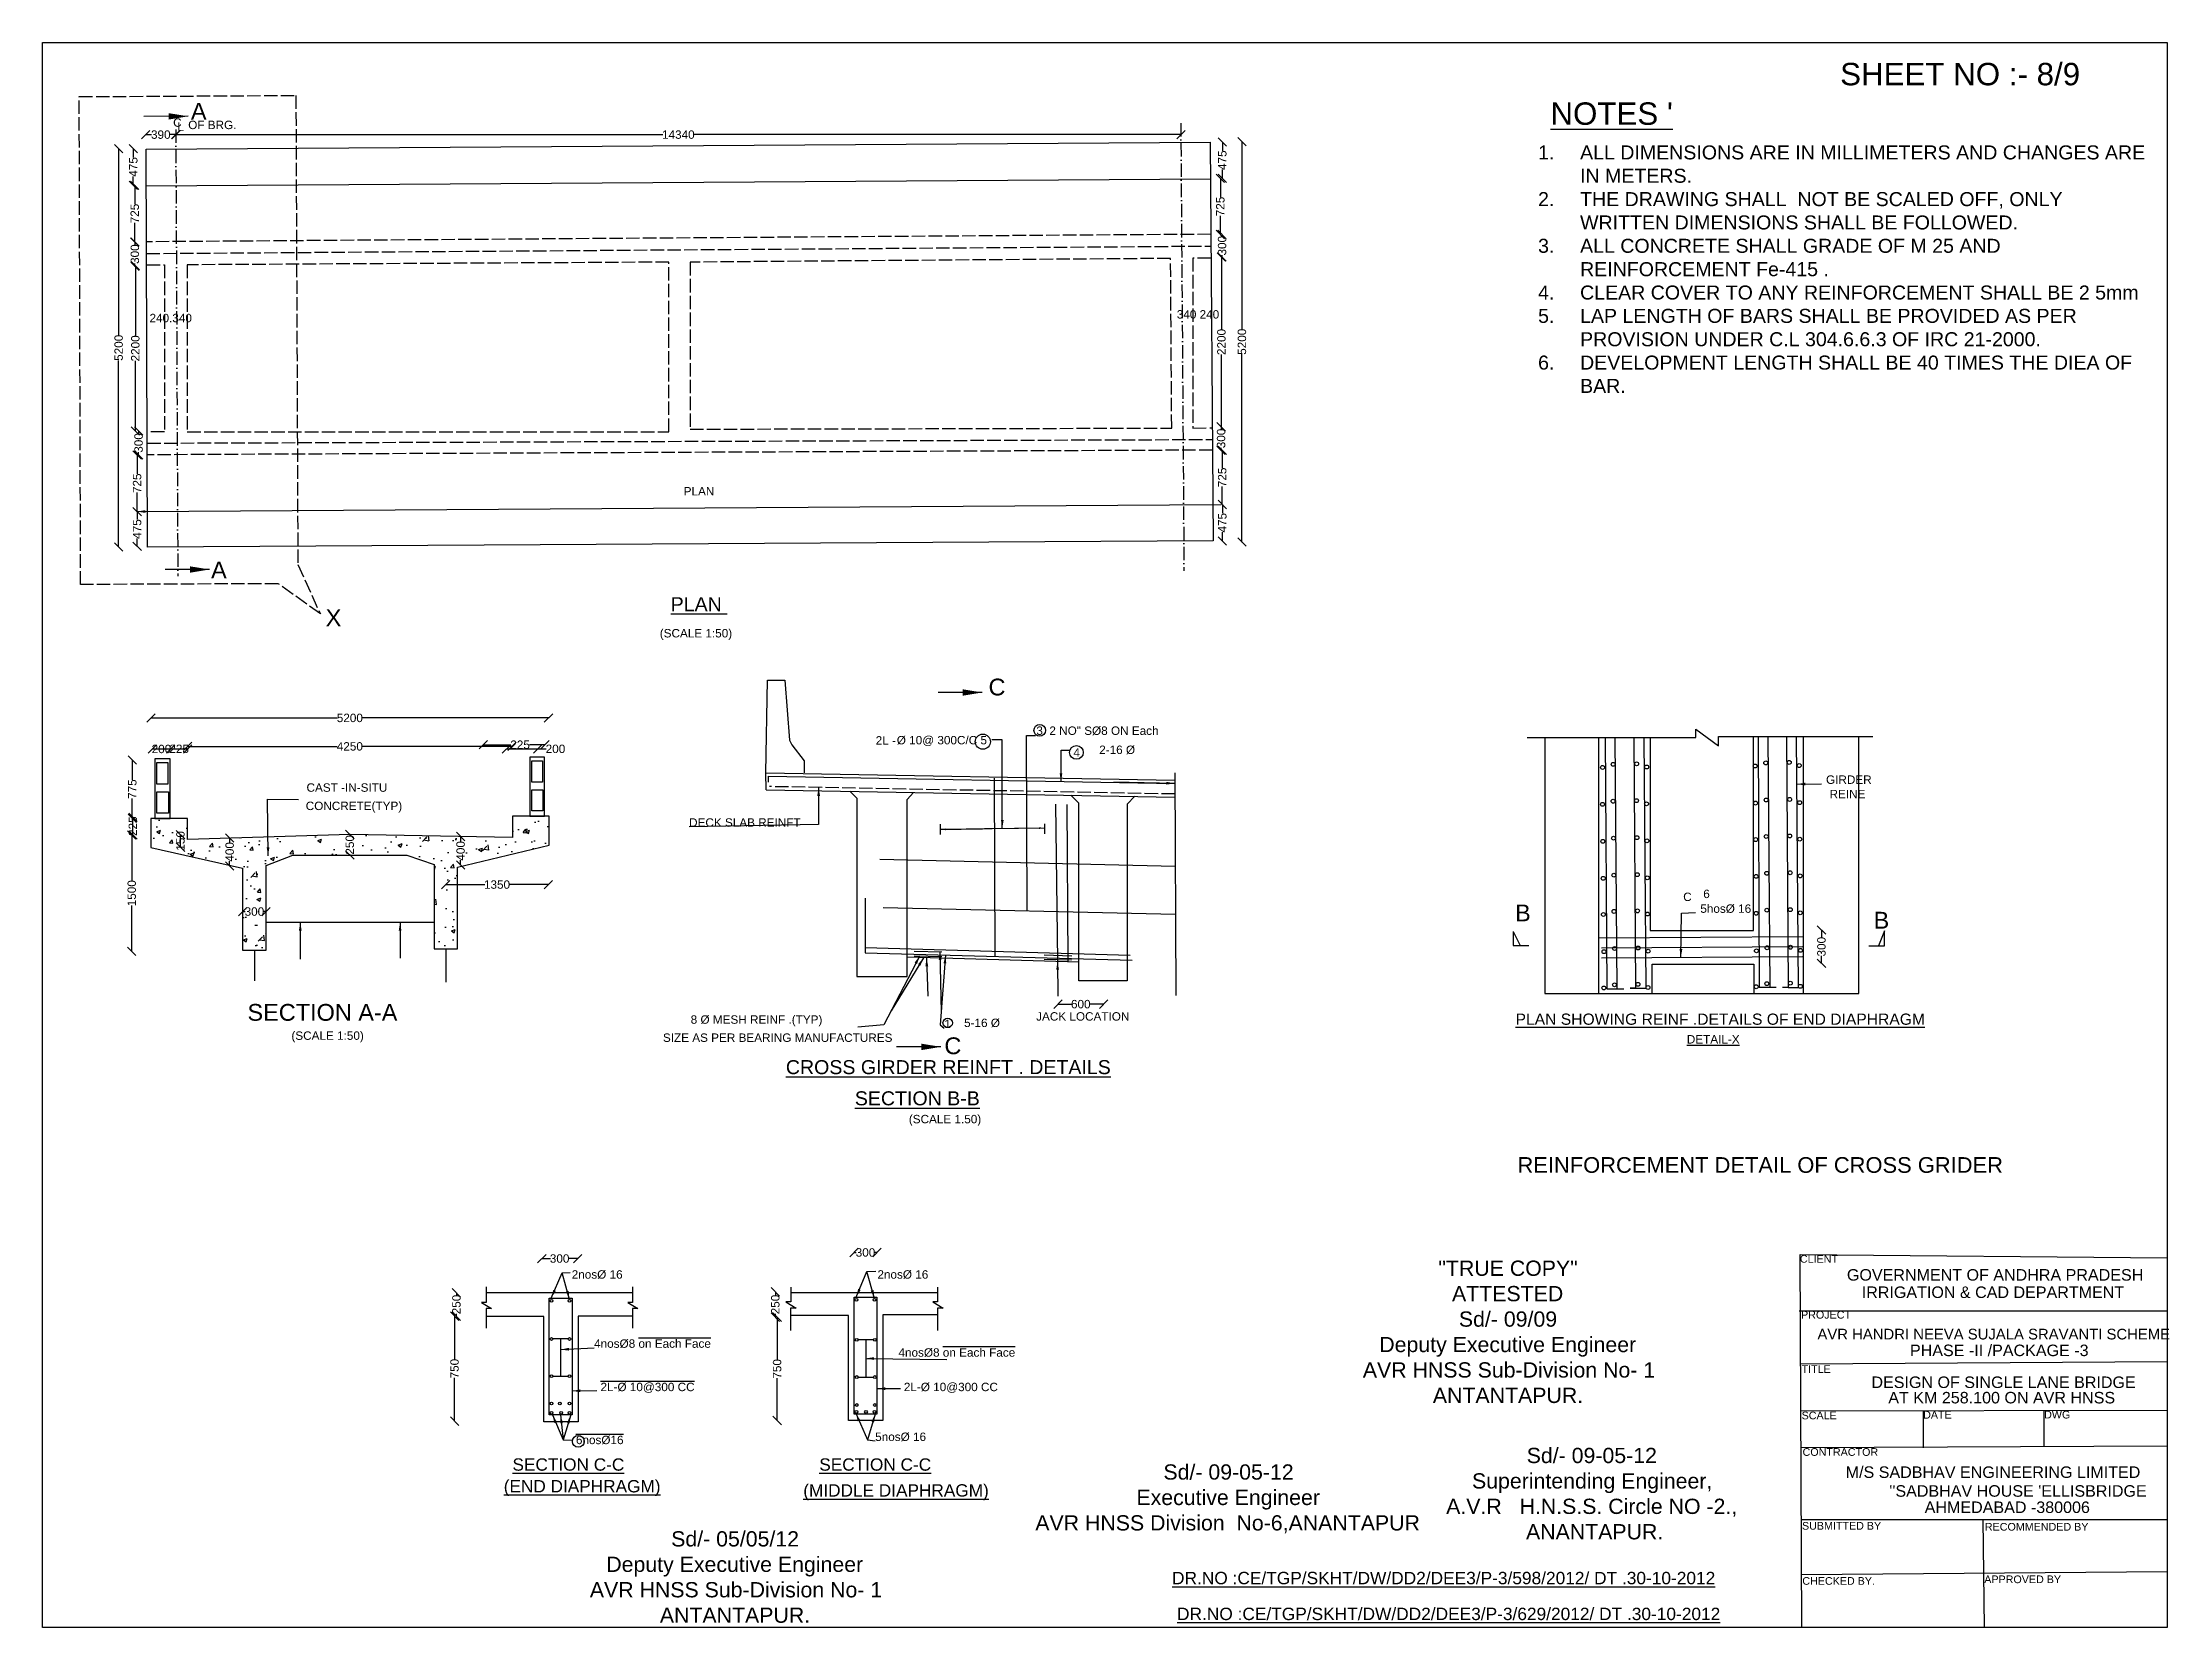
# Model space of a CAD drawing. Header units: millimetres. Extents: x 5124 to 2829911, y 2311 to 44675674.
# Drawn here: x 2810921 to 2829911, y 44661532 to 44675674 of the extents above.
import ezdxf

# ---------------------------------------------------------------- set-up
doc = ezdxf.new("R2010")
doc.units = ezdxf.units.MM
doc.header["$MEASUREMENT"] = 0
doc.linetypes.add('ACAD_ISO02W100', pattern=[15, 12, -3])
doc.linetypes.add('ACAD_ISO10W100', pattern=[18, 12, -3, 0, -3])
for name, color, linetype in [('DIMENSION', 7, 'Continuous'), ('DRAWING', 2, 'Continuous'), ('TEXT', 7, 'Continuous')]:
    doc.layers.add(name, color=color, linetype=linetype)
doc.styles.get("Standard").update_dxf_attribs({"font": 'arial.ttf', "height": 75})
doc.dimstyles.get("Standard").update_dxf_attribs({"dimtxt": 75, "dimasz": 75, "dimexe": 0.18, "dimexo": 0.0625, "dimgap": 0.09, "dimtad": 0, "dimdec": 0, "dimzin": 0, "dimdsep": 46, "dimtxsty": 'Standard', "dimblk": 'OBLIQUE', "dimcen": 0.09, "dimse1": 1, "dimse2": 1, "dimadec": 0, "dimazin": 0, "dimtfac": 1, "dimtdec": 0, "dimtofl": 0, "dimtmove": 0, "dimatfit": 3, "dimfxl": 1, "dimtolj": 1, "dimtzin": 0, "dimarcsym": 0})

msp = doc.modelspace()

# ---------------------------------------------------------------- texts
at = {"layer": 'DIMENSION', "color": 0}
for s, height, p in [('SHEET NO :- 8/9', 200, (2826970.9, 44675292.6)), ('C', 75, (2812087.4, 44674922.5)), ('OF BRG.', 75, (2812222, 44674901.5)), ('A', 150, (2812246, 44674985.9)), ("%%UNOTES '", 200, (2824384.2, 44674940)), ('L', 75, (2812125.4, 44674886.4)), ('340 240', 75, (2821048.3, 44673210.9)), ('240.340', 75, (2811876.5, 44673178.2)), ('PLAN', 75, (2816645.8, 44671632.5)), ('A', 150, (2812426.1, 44670892.7)), ('X', 150, (2813449.3, 44670465.4)), ('%%UPLAN ', 125, (2816529.5, 44670599.9)), ('(SCALE 1:50)', 75, (2816432.1, 44670365.6)), ('C', 150, (2819367.4, 44669848)), ('2L -', 75, (2818360, 44669409.2)), ('Ø 10@ 300C/C 5', 75, (2818548.3, 44669411.4)), ('3  2 NO" SØ8 ON Each ', 75, (2819794.5, 44669496)), ('4', 75, (2820125.4, 44669301.6)), ('2-16 Ø', 75, (2820355.5, 44669325.5)), ('GIRDER', 75, (2826844.6, 44669059.1)), ('CONCRETE(TYP)', 75, (2813271.3, 44668825.1)), ('CAST -IN-SITU', 75, (2813278.2, 44668988.5)), ('REINE', 75, (2826876.2, 44668930.5)), ('DECK SLAB REINFT', 75, (2816694, 44668676.5)), ('B', 150, (2824068.6, 44667832.1)), ('C', 75, (2825569.6, 44668013.5)), ('5hosØ 16', 75, (2825722.3, 44667908.3)), ('6', 75, (2825748.7, 44668039.8)), ('B', 150, (2827269.4, 44667767.1)), ('SECTION A-A', 150, (2812751.1, 44666944.9)), ('8 Ø MESH REINF .(TYP)', 75, (2816708.1, 44666918.4)), ('JACK LOCATION', 75, (2819792.6, 44666946.3)), ('%%UPLAN SHOWING REINF .DETAILS OF END DIAPHRAGM', 100, (2824072.7, 44666909.3)), ('(SCALE 1:50)', 75, (2813143.4, 44666774.9)), ('SIZE AS PER BEARING MANUFACTURES', 75, (2816460.4, 44666756.6)), ('1', 75, (2818972.7, 44666879.5)), ('C', 150, (2818973.4, 44666646.8)), ('5-16 Ø', 75, (2819149, 44666889)), ('%%UDETAIL-X', 75, (2825601.9, 44666742.1)), ('%%UCROSS GIRDER REINFT . DETAILS', 125, (2817558, 44666468.7)), ('%%USECTION B-B', 125, (2818173.8, 44666190.5)), ('(SCALE 1.50)', 75, (2818655.8, 44666030.1)), ('2nosØ 16', 75, (2815646.1, 44664643.8)), ('2nosØ 16', 75, (2818375.4, 44664643.8)), ('4nosØ8 %%Oon Each Face', 75, (2815846, 44664026.9)), ('4nosØ8 %%Oon Each Face', 75, (2818563.4, 44663947.5)), ('%%O2L-Ø 10@300 CC', 75, (2815902.9, 44663639.9)), ('2L-Ø 10@300 CC', 75, (2818611.2, 44663639.9)), ('%%O6nosØ16', 75, (2815683.5, 44663167.1)), ('5nosØ 16', 75, (2818355.5, 44663195.3)), ('%%USECTION C-C', 110, (2815117, 44662930.2)), ('%%USECTION C-C', 110, (2817856.3, 44662930.2)), ('%%U(END DIAPHRAGM)', 110, (2815039, 44662736.6)), ('%%U(MIDDLE DIAPHRAGM)', 110, (2817713.4, 44662699.3))]:
    msp.add_text(s, height=height, dxfattribs=at).set_placement(p)
at = {"layer": 'DIMENSION', "color": 0, "insert": (2824148.8, 44674756.1), "char_height": 125, "attachment_point": 1}
msp.add_mtext_dynamic_manual_height_columns('\\pi-375,l500,t500;1.^IALL DIMENSIONS ARE IN MILLIMETERS AND CHANGES ARE IN METERS.\\P2.^ITHE DRAWING SHALL  NOT BE SCALED OFF, ONLY WRITTEN DIMENSIONS SHALL BE FOLLOWED.\\P3.^IALL CONCRETE SHALL GRADE OF M 25 AND REINFORCEMENT Fe-415 .\\P4.^ICLEAR COVER TO ANY REINFORCEMENT SHALL BE 2 5mm \\P5.^ILAP LENGTH OF BARS SHALL BE PROVIDED AS PER  PROVISION UNDER C.L 304.6.6.3 OF IRC 21-2000.\\P6.^IDEVELOPMENT LENGTH SHALL BE 40 TIMES THE DIEA OF BAR.', width=5548.122, gutter_width=500, heights=[0], dxfattribs=at)
at = {"layer": 'DIMENSION', "char_height": 136.124, "attachment_point": 1}
for s, insert, width in [('\\pi1171.6;Sd/- 09-05-12\\P\\pi683.32;Superintending Engineer,\\P\\pi452.48;A.V.R   H.N.S.S. Circle NO -2.,\\P\\pi1112.7; ANANTAPUR.', (2823000.6, 44663134.1), 3487.424), ('\\pi1171.6;Sd/- 09-05-12\\P\\pi930.68;{\\C0;Executive Engineer  \\P\\pi27.763;AVR HNSS Division  No-6,ANANTAPUR }', (2819757.2, 44662986.6), 3487.424), ('\\pi743.67;Sd/- 05/05/12 \\P\\pi164.4;{\\C0;Deputy Executive Engineer  \\P\\pi17.596;AVR HNSS Sub-Division No- 1 \\P\\pi642.64;ANTANTAPUR.}', (2815790.2, 44662389.9), 2610.6)]:
    msp.add_mtext(s, dxfattribs=dict(at, insert=insert, width=width))
at = {"layer": 'TEXT', "color": 0}
for s, height, p in [('REINFORCEMENT DETAIL OF CROSS GRIDER ', 139.987, (2824089.7, 44665588.2)), ('CLIENT ', 68.47, (2826611.3, 44664786.1)), ('GOVERNMENT OF ANDHRA PRADESH ', 102.703, (2827031.2, 44664626.2)), ('IRRIGATION & CAD DEPARTMENT ', 102.703, (2827163.5, 44664471.3)), ('PROJECT ', 68.47, (2826621.7, 44664287.3)), ('AVR HANDRI NEEVA SUJALA SRAVANTI SCHEME ', 95, (2826768, 44664101.3)), ('PHASE -II /PACKAGE -3', 102.703, (2827594.3, 44663952.5)), ('TITLE ', 68.47, (2826626.4, 44663802.8)), ('DESIGN OF SINGLE LANE BRIDGE ', 102.703, (2827250.1, 44663668.1)), ('AT KM 258.100 ON AVR HNSS', 102.703, (2827400.8, 44663530.6)), ('SCALE ', 68.47, (2826626.8, 44663388.6)), ('DATE ', 68.47, (2827711.5, 44663394.6)), ('DWG', 68.47, (2828791.6, 44663396.2)), ('CONTRACTOR', 68.47, (2826635.3, 44663062.8)), ('M/S SADBHAV ENGINEERING LIMITED ', 102.703, (2827020.3, 44662865.7)), ("''SADBHAV HOUSE 'ELLISBRIDGE ", 102.703, (2827409.4, 44662698)), ('AHMEDABAD -380006', 102.703, (2827725.5, 44662552.7)), ('SUBMITTED BY ', 68.468, (2826630.2, 44662404.1)), ('RECOMMENDED BY', 68.468, (2828262.9, 44662395.3)), ('%%UDR.NO :CE/TGP/SKHT/DW/DD2/DEE3/P-3/598/2012/ DT .30-10-2012', 110.582, (2821005.7, 44661917)), ('CHECKED BY.', 68.468, (2826633.1, 44661912.3)), ('APPROVED BY ', 68.468, (2828257.4, 44661926.7)), ('%%UDR.NO :CE/TGP/SKHT/DW/DD2/DEE3/P-3/629/2012/ DT .30-10-2012', 110.582, (2821050.4, 44661597.1))]:
    msp.add_text(s, height=height, dxfattribs=at).set_placement(p)
at = {"layer": 'TEXT', "color": 0, "insert": (2822691.7, 44664805.1), "char_height": 136.124, "width": 2610.6, "attachment_point": 1}
msp.add_mtext('\\pi691.9;"TRUE COPY" \\P\\pi813.78;ATTESTED  \\P\\pi875.01;Sd/- 09/09\\P\\pi164.4;Deputy Executive Engineer  \\P\\pi17.596;AVR HNSS Sub-Division No- 1 \\P\\pi642.64;ANTANTAPUR.', dxfattribs=at)

# ---------------------------------------------------------------- blocks, each defined once
blk = doc.blocks.new('_Oblique')
at = {"color": 0, "linetype": 'ByBlock', "lineweight": -2}
blk.add_line((-0.5, -0.5), (0.5, 0.5), dxfattribs=at)
blk = doc.blocks.new('*D4')
at = {"layer": 'Defpoints', "color": 0, "transparency": 16777216}
for p in [(2811843, 44674817), (2812112, 44674852), (2812112, 44674819)]:
    blk.add_point(p, dxfattribs=at)
at = {"layer": 'DIMENSION', "color": 0, "lineweight": -2, "transparency": 16777216}
for p, q in [((2811843, 44674852), (2811894, 44674852)), ((2812112, 44674852), (2812060, 44674852))]:
    blk.add_line(p, q, dxfattribs=at)
at = {"layer": 'DIMENSION', "color": 0, "lineweight": -2, "transparency": 16777216, "xscale": 75, "yscale": 75, "zscale": 75, "rotation": 180}
blk.add_blockref('_Oblique', (2811843, 44674852), dxfattribs=at)
at = {"layer": 'DIMENSION', "color": 0, "lineweight": -2, "transparency": 16777216, "xscale": 75, "yscale": 75, "zscale": 75}
blk.add_blockref('_Oblique', (2812112, 44674852), dxfattribs=at)
at = {"layer": 'DIMENSION', "color": 0, "transparency": 16777216, "insert": (2811977, 44674852), "char_height": 75, "attachment_point": 5}
blk.add_mtext('\\A1;390', dxfattribs=at)
blk = doc.blocks.new('*D5')
at = {"layer": 'Defpoints', "color": 0, "transparency": 16777216}
for p in [(2812111, 44674852), (2821085, 44674854), (2821085, 44674852)]:
    blk.add_point(p, dxfattribs=at)
at = {"layer": 'DIMENSION', "color": 0, "lineweight": -2, "transparency": 16777216}
for p, q in [((2812111, 44674852), (2816460, 44674852)), ((2821085, 44674852), (2816736, 44674852))]:
    blk.add_line(p, q, dxfattribs=at)
at = {"layer": 'DIMENSION', "color": 0, "lineweight": -2, "transparency": 16777216, "xscale": 75, "yscale": 75, "zscale": 75, "rotation": 180}
blk.add_blockref('_Oblique', (2812111, 44674852), dxfattribs=at)
at = {"layer": 'DIMENSION', "color": 0, "lineweight": -2, "transparency": 16777216, "xscale": 75, "yscale": 75, "zscale": 75}
blk.add_blockref('_Oblique', (2821085, 44674852), dxfattribs=at)
at = {"layer": 'DIMENSION', "color": 0, "transparency": 16777216, "insert": (2816598, 44674852), "char_height": 75, "attachment_point": 5}
blk.add_mtext('\\A1;14340', dxfattribs=at)
blk = doc.blocks.new('*D6')
at = {"layer": 'Defpoints', "color": 0, "transparency": 16777216}
for p in [(2821429, 44674786), (2821429, 44674462), (2821455, 44674462)]:
    blk.add_point(p, dxfattribs=at)
at = {"layer": 'DIMENSION', "color": 0, "lineweight": -2, "transparency": 16777216}
for p, q in [((2821455, 44674786), (2821455, 44674709)), ((2821455, 44674462), (2821455, 44674540))]:
    blk.add_line(p, q, dxfattribs=at)
at = {"layer": 'DIMENSION', "color": 0, "lineweight": -2, "transparency": 16777216, "xscale": 75, "yscale": 75, "zscale": 75}
for p, rotation in [((2821455, 44674786), 90), ((2821455, 44674462), 270)]:
    blk.add_blockref('_Oblique', p, dxfattribs=dict(at, rotation=rotation))
at = {"layer": 'DIMENSION', "color": 0, "transparency": 16777216, "insert": (2821455, 44674624), "char_height": 75, "attachment_point": 5, "rotation": 90}
blk.add_mtext('\\A1;475', dxfattribs=at)
blk = doc.blocks.new('*D7')
at = {"layer": 'Defpoints', "color": 0, "transparency": 16777216}
for p in [(2821455, 44674462), (2821437, 44673961), (2821455, 44673961)]:
    blk.add_point(p, dxfattribs=at)
at = {"layer": 'DIMENSION', "color": 0, "lineweight": -2, "transparency": 16777216}
for p, q in [((2821437, 44674462), (2821437, 44674294)), ((2821437, 44673961), (2821437, 44674129))]:
    blk.add_line(p, q, dxfattribs=at)
at = {"layer": 'DIMENSION', "color": 0, "lineweight": -2, "transparency": 16777216, "xscale": 75, "yscale": 75, "zscale": 75}
for p, rotation in [((2821437, 44674462), 90), ((2821437, 44673961), 270)]:
    blk.add_blockref('_Oblique', p, dxfattribs=dict(at, rotation=rotation))
at = {"layer": 'DIMENSION', "color": 0, "transparency": 16777216, "insert": (2821437, 44674211), "char_height": 75, "attachment_point": 5, "rotation": 90}
blk.add_mtext('\\A1;725', dxfattribs=at)
blk = doc.blocks.new('*D8')
at = {"layer": 'Defpoints', "color": 0, "transparency": 16777216}
for p in [(2821437, 44673961), (2821437, 44673760), (2821453, 44673760)]:
    blk.add_point(p, dxfattribs=at)
at = {"layer": 'DIMENSION', "color": 0, "lineweight": -2, "transparency": 16777216}
for p, q in [((2821453, 44673961), (2821453, 44673943)), ((2821453, 44673760), (2821453, 44673778))]:
    blk.add_line(p, q, dxfattribs=at)
at = {"layer": 'DIMENSION', "color": 0, "lineweight": -2, "transparency": 16777216, "xscale": 75, "yscale": 75, "zscale": 75}
for p, rotation in [((2821453, 44673961), 90), ((2821453, 44673760), 270)]:
    blk.add_blockref('_Oblique', p, dxfattribs=dict(at, rotation=rotation))
at = {"layer": 'DIMENSION', "color": 0, "transparency": 16777216, "insert": (2821453, 44673861), "char_height": 75, "attachment_point": 5, "rotation": 90}
blk.add_mtext('\\A1;300', dxfattribs=at)
blk = doc.blocks.new('*D9')
at = {"layer": 'Defpoints', "color": 0, "transparency": 16777216}
for p in [(2821453, 44673760), (2821447, 44672244), (2821453, 44672244)]:
    blk.add_point(p, dxfattribs=at)
at = {"layer": 'DIMENSION', "color": 0, "lineweight": -2, "transparency": 16777216}
for p, q in [((2821447, 44673760), (2821447, 44673115)), ((2821447, 44672244), (2821447, 44672890))]:
    blk.add_line(p, q, dxfattribs=at)
at = {"layer": 'DIMENSION', "color": 0, "lineweight": -2, "transparency": 16777216, "xscale": 75, "yscale": 75, "zscale": 75}
for p, rotation in [((2821447, 44673760), 90), ((2821447, 44672244), 270)]:
    blk.add_blockref('_Oblique', p, dxfattribs=dict(at, rotation=rotation))
at = {"layer": 'DIMENSION', "color": 0, "transparency": 16777216, "insert": (2821447, 44673002), "char_height": 75, "attachment_point": 5, "rotation": 90}
blk.add_mtext('\\A1;2200', dxfattribs=at)
blk = doc.blocks.new('*D10')
at = {"layer": 'Defpoints', "color": 0, "transparency": 16777216}
for p in [(2821446, 44672245), (2821444, 44672036), (2821446, 44672036)]:
    blk.add_point(p, dxfattribs=at)
at = {"layer": 'DIMENSION', "color": 0, "lineweight": -2, "transparency": 16777216}
for p, q in [((2821444, 44672245), (2821444, 44672223)), ((2821444, 44672036), (2821444, 44672058))]:
    blk.add_line(p, q, dxfattribs=at)
at = {"layer": 'DIMENSION', "color": 0, "lineweight": -2, "transparency": 16777216, "xscale": 75, "yscale": 75, "zscale": 75}
for p, rotation in [((2821444, 44672245), 90), ((2821444, 44672036), 270)]:
    blk.add_blockref('_Oblique', p, dxfattribs=dict(at, rotation=rotation))
at = {"layer": 'DIMENSION', "color": 0, "transparency": 16777216, "insert": (2821444, 44672141), "char_height": 75, "attachment_point": 5, "rotation": 90}
blk.add_mtext('\\A1;300', dxfattribs=at)
blk = doc.blocks.new('*D11')
at = {"layer": 'Defpoints', "color": 0, "transparency": 16777216}
for p in [(2821444, 44672036), (2821444, 44671552), (2821454, 44671552)]:
    blk.add_point(p, dxfattribs=at)
at = {"layer": 'DIMENSION', "color": 0, "lineweight": -2, "transparency": 16777216}
for p, q in [((2821454, 44672036), (2821454, 44671877)), ((2821454, 44671552), (2821454, 44671711))]:
    blk.add_line(p, q, dxfattribs=at)
at = {"layer": 'DIMENSION', "color": 0, "lineweight": -2, "transparency": 16777216, "xscale": 75, "yscale": 75, "zscale": 75}
for p, rotation in [((2821454, 44672036), 90), ((2821454, 44671552), 270)]:
    blk.add_blockref('_Oblique', p, dxfattribs=dict(at, rotation=rotation))
at = {"layer": 'DIMENSION', "color": 0, "transparency": 16777216, "insert": (2821454, 44671794), "char_height": 75, "attachment_point": 5, "rotation": 90}
blk.add_mtext('\\A1;725', dxfattribs=at)
blk = doc.blocks.new('*D12')
at = {"layer": 'Defpoints', "color": 0, "transparency": 16777216}
for p in [(2821444, 44671552), (2821444, 44671226), (2821455, 44671226)]:
    blk.add_point(p, dxfattribs=at)
at = {"layer": 'DIMENSION', "color": 0, "lineweight": -2, "transparency": 16777216}
for p, q in [((2821455, 44671552), (2821455, 44671473)), ((2821455, 44671226), (2821455, 44671304))]:
    blk.add_line(p, q, dxfattribs=at)
at = {"layer": 'DIMENSION', "color": 0, "lineweight": -2, "transparency": 16777216, "xscale": 75, "yscale": 75, "zscale": 75}
for p, rotation in [((2821455, 44671552), 90), ((2821455, 44671226), 270)]:
    blk.add_blockref('_Oblique', p, dxfattribs=dict(at, rotation=rotation))
at = {"layer": 'DIMENSION', "color": 0, "transparency": 16777216, "insert": (2821455, 44671389), "char_height": 75, "attachment_point": 5, "rotation": 90}
blk.add_mtext('\\A1;475', dxfattribs=at)
blk = doc.blocks.new('*D13')
at = {"layer": 'Defpoints', "color": 0, "transparency": 16777216}
for p in [(2821580, 44674790), (2821630, 44674790), (2821580, 44671217)]:
    blk.add_point(p, dxfattribs=at)
at = {"layer": 'DIMENSION', "color": 0, "lineweight": -2, "transparency": 16777216}
for p, q in [((2821630, 44674790), (2821630, 44673116)), ((2821630, 44671217), (2821630, 44672892))]:
    blk.add_line(p, q, dxfattribs=at)
at = {"layer": 'DIMENSION', "color": 0, "lineweight": -2, "transparency": 16777216, "xscale": 75, "yscale": 75, "zscale": 75}
for p, rotation in [((2821630, 44674790), 90), ((2821630, 44671217), 270)]:
    blk.add_blockref('_Oblique', p, dxfattribs=dict(at, rotation=rotation))
at = {"layer": 'DIMENSION', "color": 0, "transparency": 16777216, "insert": (2821630, 44673004), "char_height": 75, "attachment_point": 5, "rotation": 90}
blk.add_mtext('\\A1;5200', dxfattribs=at)
blk = doc.blocks.new('*D14')
at = {"layer": 'Defpoints', "color": 0, "transparency": 16777216}
for p in [(2811766, 44671489), (2811766, 44671489), (2811766, 44671178)]:
    blk.add_point(p, dxfattribs=at)
at = {"layer": 'DIMENSION', "color": 0, "lineweight": -2, "transparency": 16777216}
for p, q in [((2811766, 44671489), (2811766, 44671418)), ((2811766, 44671178), (2811766, 44671248))]:
    blk.add_line(p, q, dxfattribs=at)
at = {"layer": 'DIMENSION', "color": 0, "lineweight": -2, "transparency": 16777216, "xscale": 75, "yscale": 75, "zscale": 75}
for p, rotation in [((2811766, 44671489), 90), ((2811766, 44671178), 270)]:
    blk.add_blockref('_Oblique', p, dxfattribs=dict(at, rotation=rotation))
at = {"layer": 'DIMENSION', "color": 0, "transparency": 16777216, "insert": (2811766, 44671333), "char_height": 75, "attachment_point": 5, "rotation": 90}
blk.add_mtext('\\A1;475', dxfattribs=at)
blk = doc.blocks.new('*D15')
at = {"layer": 'Defpoints', "color": 0, "transparency": 16777216}
for p in [(2811766, 44671993), (2811766, 44671993), (2811766, 44671489)]:
    blk.add_point(p, dxfattribs=at)
at = {"layer": 'DIMENSION', "color": 0, "lineweight": -2, "transparency": 16777216}
for p, q in [((2811766, 44671993), (2811766, 44671824)), ((2811766, 44671489), (2811766, 44671658))]:
    blk.add_line(p, q, dxfattribs=at)
at = {"layer": 'DIMENSION', "color": 0, "lineweight": -2, "transparency": 16777216, "xscale": 75, "yscale": 75, "zscale": 75}
for p, rotation in [((2811766, 44671993), 90), ((2811766, 44671489), 270)]:
    blk.add_blockref('_Oblique', p, dxfattribs=dict(at, rotation=rotation))
at = {"layer": 'DIMENSION', "color": 0, "transparency": 16777216, "insert": (2811766, 44671741), "char_height": 75, "attachment_point": 5, "rotation": 90}
blk.add_mtext('\\A1;725', dxfattribs=at)
blk = doc.blocks.new('*D16')
at = {"layer": 'Defpoints', "color": 0, "transparency": 16777216}
for p in [(2811765, 44672208), (2811779, 44672208), (2811765, 44671994)]:
    blk.add_point(p, dxfattribs=at)
at = {"layer": 'DIMENSION', "color": 0, "lineweight": -2, "transparency": 16777216}
for p, q in [((2811779, 44672208), (2811779, 44672184)), ((2811779, 44671994), (2811779, 44672018))]:
    blk.add_line(p, q, dxfattribs=at)
at = {"layer": 'DIMENSION', "color": 0, "lineweight": -2, "transparency": 16777216, "xscale": 75, "yscale": 75, "zscale": 75}
for p, rotation in [((2811779, 44672208), 90), ((2811779, 44671994), 270)]:
    blk.add_blockref('_Oblique', p, dxfattribs=dict(at, rotation=rotation))
at = {"layer": 'DIMENSION', "color": 0, "transparency": 16777216, "insert": (2811779, 44672101), "char_height": 75, "attachment_point": 5, "rotation": 90}
blk.add_mtext('\\A1;300', dxfattribs=at)
blk = doc.blocks.new('*D17')
at = {"layer": 'Defpoints', "color": 0, "transparency": 16777216}
for p in [(2811750, 44673682), (2811779, 44673682), (2811779, 44672208)]:
    blk.add_point(p, dxfattribs=at)
at = {"layer": 'DIMENSION', "color": 0, "lineweight": -2, "transparency": 16777216}
for p, q in [((2811750, 44673682), (2811750, 44673058)), ((2811750, 44672208), (2811750, 44672833))]:
    blk.add_line(p, q, dxfattribs=at)
at = {"layer": 'DIMENSION', "color": 0, "lineweight": -2, "transparency": 16777216, "xscale": 75, "yscale": 75, "zscale": 75}
for p, rotation in [((2811750, 44673682), 90), ((2811750, 44672208), 270)]:
    blk.add_blockref('_Oblique', p, dxfattribs=dict(at, rotation=rotation))
at = {"layer": 'DIMENSION', "color": 0, "transparency": 16777216, "insert": (2811750, 44672945), "char_height": 75, "attachment_point": 5, "rotation": 90}
blk.add_mtext('\\A1;2200', dxfattribs=at)
blk = doc.blocks.new('*D18')
at = {"layer": 'Defpoints', "color": 0, "transparency": 16777216}
for p in [(2811746, 44673895), (2811755, 44673895), (2811755, 44673677)]:
    blk.add_point(p, dxfattribs=at)
at = {"layer": 'DIMENSION', "color": 0, "lineweight": -2, "transparency": 16777216}
for p, q in [((2811746, 44673895), (2811746, 44673869)), ((2811746, 44673677), (2811746, 44673703))]:
    blk.add_line(p, q, dxfattribs=at)
at = {"layer": 'DIMENSION', "color": 0, "lineweight": -2, "transparency": 16777216, "xscale": 75, "yscale": 75, "zscale": 75}
for p, rotation in [((2811746, 44673895), 90), ((2811746, 44673677), 270)]:
    blk.add_blockref('_Oblique', p, dxfattribs=dict(at, rotation=rotation))
at = {"layer": 'DIMENSION', "color": 0, "transparency": 16777216, "insert": (2811746, 44673786), "char_height": 75, "attachment_point": 5, "rotation": 90}
blk.add_mtext('\\A1;300', dxfattribs=at)
blk = doc.blocks.new('*D19')
at = {"layer": 'Defpoints', "color": 0, "transparency": 16777216}
for p in [(2811745, 44674400), (2811746, 44674400), (2811746, 44673895)]:
    blk.add_point(p, dxfattribs=at)
at = {"layer": 'DIMENSION', "color": 0, "lineweight": -2, "transparency": 16777216}
for p, q in [((2811745, 44674400), (2811745, 44674231)), ((2811745, 44673895), (2811745, 44674065))]:
    blk.add_line(p, q, dxfattribs=at)
at = {"layer": 'DIMENSION', "color": 0, "lineweight": -2, "transparency": 16777216, "xscale": 75, "yscale": 75, "zscale": 75}
for p, rotation in [((2811745, 44674400), 90), ((2811745, 44673895), 270)]:
    blk.add_blockref('_Oblique', p, dxfattribs=dict(at, rotation=rotation))
at = {"layer": 'DIMENSION', "color": 0, "transparency": 16777216, "insert": (2811745, 44674148), "char_height": 75, "attachment_point": 5, "rotation": 90}
blk.add_mtext('\\A1;725', dxfattribs=at)
blk = doc.blocks.new('*D20')
at = {"layer": 'Defpoints', "color": 0, "transparency": 16777216}
for p in [(2811732, 44674727), (2811746, 44674727), (2811746, 44674400)]:
    blk.add_point(p, dxfattribs=at)
at = {"layer": 'DIMENSION', "color": 0, "lineweight": -2, "transparency": 16777216}
for p, q in [((2811732, 44674727), (2811732, 44674648)), ((2811732, 44674400), (2811732, 44674479))]:
    blk.add_line(p, q, dxfattribs=at)
at = {"layer": 'DIMENSION', "color": 0, "lineweight": -2, "transparency": 16777216, "xscale": 75, "yscale": 75, "zscale": 75}
for p, rotation in [((2811732, 44674727), 90), ((2811732, 44674400), 270)]:
    blk.add_blockref('_Oblique', p, dxfattribs=dict(at, rotation=rotation))
at = {"layer": 'DIMENSION', "color": 0, "transparency": 16777216, "insert": (2811732, 44674564), "char_height": 75, "attachment_point": 5, "rotation": 90}
blk.add_mtext('\\A1;475', dxfattribs=at)
blk = doc.blocks.new('*D21')
at = {"layer": 'Defpoints', "color": 0, "transparency": 16777216}
for p in [(2811643, 44674727), (2811601, 44671173), (2811643, 44671173)]:
    blk.add_point(p, dxfattribs=at)
at = {"layer": 'DIMENSION', "color": 0, "lineweight": -2, "transparency": 16777216}
for p, q in [((2811601, 44674727), (2811601, 44673062)), ((2811601, 44671173), (2811601, 44672838))]:
    blk.add_line(p, q, dxfattribs=at)
at = {"layer": 'DIMENSION', "color": 0, "lineweight": -2, "transparency": 16777216, "xscale": 75, "yscale": 75, "zscale": 75}
for p, rotation in [((2811601, 44674727), 90), ((2811601, 44671173), 270)]:
    blk.add_blockref('_Oblique', p, dxfattribs=dict(at, rotation=rotation))
at = {"layer": 'DIMENSION', "color": 0, "transparency": 16777216, "insert": (2811601, 44672950), "char_height": 75, "attachment_point": 5, "rotation": 90}
blk.add_mtext('\\A1;5200', dxfattribs=at)
blk = doc.blocks.new('*D22')
at = {"layer": 'Defpoints', "color": 0, "transparency": 16777216}
for p in [(2815439, 44669647), (2811890, 44669602), (2815439, 44669602)]:
    blk.add_point(p, dxfattribs=at)
at = {"layer": 'DIMENSION', "color": 0, "lineweight": -2, "transparency": 16777216}
for p, q in [((2811890, 44669647), (2813553, 44669647)), ((2815439, 44669647), (2813777, 44669647))]:
    blk.add_line(p, q, dxfattribs=at)
at = {"layer": 'DIMENSION', "color": 0, "lineweight": -2, "transparency": 16777216, "xscale": 75, "yscale": 75, "zscale": 75, "rotation": 180}
blk.add_blockref('_Oblique', (2811890, 44669647), dxfattribs=at)
at = {"layer": 'DIMENSION', "color": 0, "lineweight": -2, "transparency": 16777216, "xscale": 75, "yscale": 75, "zscale": 75}
blk.add_blockref('_Oblique', (2815439, 44669647), dxfattribs=at)
at = {"layer": 'DIMENSION', "color": 0, "transparency": 16777216, "insert": (2813665, 44669647), "char_height": 75, "attachment_point": 5}
blk.add_mtext('\\A1;5200', dxfattribs=at)
blk = doc.blocks.new('*D23')
at = {"layer": 'Defpoints', "color": 0, "transparency": 16777216}
for p in [(2811901, 44669372), (2811901, 44669370), (2812066, 44669372)]:
    blk.add_point(p, dxfattribs=at)
at = {"layer": 'DIMENSION', "color": 0, "lineweight": -2, "transparency": 16777216}
blk.add_line((2812066, 44669370), (2811901, 44669370), dxfattribs=at)
at = {"layer": 'DIMENSION', "color": 0, "lineweight": -2, "transparency": 16777216, "xscale": 75, "yscale": 75, "zscale": 75, "rotation": 180}
blk.add_blockref('_Oblique', (2811901, 44669370), dxfattribs=at)
at = {"layer": 'DIMENSION', "color": 0, "lineweight": -2, "transparency": 16777216, "xscale": 75, "yscale": 75, "zscale": 75}
blk.add_blockref('_Oblique', (2812066, 44669370), dxfattribs=at)
at = {"layer": 'DIMENSION', "color": 0, "transparency": 16777216, "insert": (2811983, 44669370), "char_height": 75, "attachment_point": 5}
blk.add_mtext('\\A1;200', dxfattribs=at)
blk = doc.blocks.new('*D24')
at = {"layer": 'Defpoints', "color": 0, "transparency": 16777216}
for p in [(2812066, 44669370), (2812217, 44669371), (2812217, 44669370)]:
    blk.add_point(p, dxfattribs=at)
at = {"layer": 'DIMENSION', "color": 0, "lineweight": -2, "transparency": 16777216}
blk.add_line((2812066, 44669371), (2812217, 44669371), dxfattribs=at)
at = {"layer": 'DIMENSION', "color": 0, "lineweight": -2, "transparency": 16777216, "xscale": 75, "yscale": 75, "zscale": 75, "rotation": 180}
blk.add_blockref('_Oblique', (2812066, 44669371), dxfattribs=at)
at = {"layer": 'DIMENSION', "color": 0, "lineweight": -2, "transparency": 16777216, "xscale": 75, "yscale": 75, "zscale": 75}
blk.add_blockref('_Oblique', (2812217, 44669371), dxfattribs=at)
at = {"layer": 'DIMENSION', "color": 0, "transparency": 16777216, "insert": (2812141, 44669371), "char_height": 75, "attachment_point": 5}
blk.add_mtext('\\A1;225', dxfattribs=at)
blk = doc.blocks.new('*D25')
at = {"layer": 'Defpoints', "color": 0, "transparency": 16777216}
for p in [(2812217, 44669370), (2815114, 44669393), (2815114, 44669370)]:
    blk.add_point(p, dxfattribs=at)
at = {"layer": 'DIMENSION', "color": 0, "lineweight": -2, "transparency": 16777216}
for p, q in [((2812217, 44669393), (2813552, 44669393)), ((2815114, 44669393), (2813779, 44669393))]:
    blk.add_line(p, q, dxfattribs=at)
at = {"layer": 'DIMENSION', "color": 0, "lineweight": -2, "transparency": 16777216, "xscale": 75, "yscale": 75, "zscale": 75, "rotation": 180}
blk.add_blockref('_Oblique', (2812217, 44669393), dxfattribs=at)
at = {"layer": 'DIMENSION', "color": 0, "lineweight": -2, "transparency": 16777216, "xscale": 75, "yscale": 75, "zscale": 75}
blk.add_blockref('_Oblique', (2815114, 44669393), dxfattribs=at)
at = {"layer": 'DIMENSION', "color": 0, "transparency": 16777216, "insert": (2813665, 44669393), "char_height": 75, "attachment_point": 5}
blk.add_mtext('\\A1;4250', dxfattribs=at)
blk = doc.blocks.new('*D26')
at = {"layer": 'Defpoints', "color": 0, "transparency": 16777216}
for p in [(2815064, 44669393), (2815342, 44669371), (2815342, 44669371)]:
    blk.add_point(p, dxfattribs=at)
at = {"layer": 'DIMENSION', "color": 0, "lineweight": -2, "transparency": 16777216}
for p, q in [((2815064, 44669371), (2815342, 44669371)), ((2815342, 44669371), (2815417, 44669371))]:
    blk.add_line(p, q, dxfattribs=at)
at = {"layer": 'DIMENSION', "color": 0, "lineweight": -2, "transparency": 16777216, "xscale": 75, "yscale": 75, "zscale": 75, "rotation": 180}
blk.add_blockref('_Oblique', (2815064, 44669371), dxfattribs=at)
at = {"layer": 'DIMENSION', "color": 0, "lineweight": -2, "transparency": 16777216, "xscale": 75, "yscale": 75, "zscale": 75}
blk.add_blockref('_Oblique', (2815342, 44669371), dxfattribs=at)
at = {"layer": 'DIMENSION', "color": 0, "transparency": 16777216, "insert": (2815501, 44669371), "char_height": 75, "attachment_point": 5}
blk.add_mtext('\\A1;200', dxfattribs=at)
blk = doc.blocks.new('*D27')
at = {"layer": 'Defpoints', "color": 0, "transparency": 16777216}
for p in [(2814856, 44669408), (2814856, 44669393), (2815407, 44669371)]:
    blk.add_point(p, dxfattribs=at)
at = {"layer": 'DIMENSION', "color": 0, "lineweight": -2, "transparency": 16777216}
for p, q in [((2814856, 44669408), (2815101, 44669408)), ((2815407, 44669408), (2815269, 44669408))]:
    blk.add_line(p, q, dxfattribs=at)
at = {"layer": 'DIMENSION', "color": 0, "lineweight": -2, "transparency": 16777216, "xscale": 75, "yscale": 75, "zscale": 75, "rotation": 180}
blk.add_blockref('_Oblique', (2814856, 44669408), dxfattribs=at)
at = {"layer": 'DIMENSION', "color": 0, "lineweight": -2, "transparency": 16777216, "xscale": 75, "yscale": 75, "zscale": 75}
blk.add_blockref('_Oblique', (2815407, 44669408), dxfattribs=at)
at = {"layer": 'DIMENSION', "color": 0, "transparency": 16777216, "insert": (2815185, 44669408), "char_height": 75, "attachment_point": 5}
blk.add_mtext('\\A1;225', dxfattribs=at)
blk = doc.blocks.new('*D28')
at = {"layer": 'Defpoints', "color": 0, "transparency": 16777216}
for p in [(2811718, 44668602), (2811745, 44668602), (2811745, 44667564)]:
    blk.add_point(p, dxfattribs=at)
at = {"layer": 'DIMENSION', "color": 0, "lineweight": -2, "transparency": 16777216}
for p, q in [((2811718, 44668602), (2811718, 44668191)), ((2811718, 44667564), (2811718, 44667974))]:
    blk.add_line(p, q, dxfattribs=at)
at = {"layer": 'DIMENSION', "color": 0, "lineweight": -2, "transparency": 16777216, "xscale": 75, "yscale": 75, "zscale": 75}
for p, rotation in [((2811718, 44668602), 90), ((2811718, 44667564), 270)]:
    blk.add_blockref('_Oblique', p, dxfattribs=dict(at, rotation=rotation))
at = {"layer": 'DIMENSION', "color": 0, "transparency": 16777216, "insert": (2811718, 44668083), "char_height": 75, "attachment_point": 5, "rotation": 90}
blk.add_mtext('\\A1;1500', dxfattribs=at)
blk = doc.blocks.new('*D29')
at = {"layer": 'Defpoints', "color": 0, "transparency": 16777216}
for p in [(2811718, 44668760), (2811728, 44668760), (2811718, 44668602)]:
    blk.add_point(p, dxfattribs=at)
at = {"layer": 'DIMENSION', "color": 0, "lineweight": -2, "transparency": 16777216}
blk.add_line((2811728, 44668602), (2811728, 44668760), dxfattribs=at)
at = {"layer": 'DIMENSION', "color": 0, "lineweight": -2, "transparency": 16777216, "xscale": 75, "yscale": 75, "zscale": 75}
for p, rotation in [((2811728, 44668760), 90), ((2811728, 44668602), 270)]:
    blk.add_blockref('_Oblique', p, dxfattribs=dict(at, rotation=rotation))
at = {"layer": 'DIMENSION', "color": 0, "transparency": 16777216, "insert": (2811728, 44668681), "char_height": 75, "attachment_point": 5, "rotation": 90}
blk.add_mtext('\\A1;225', dxfattribs=at)
blk = doc.blocks.new('*D30')
at = {"layer": 'Defpoints', "color": 0, "transparency": 16777216}
for p in [(2811723, 44669273), (2811736, 44669273), (2811736, 44668752)]:
    blk.add_point(p, dxfattribs=at)
at = {"layer": 'DIMENSION', "color": 0, "lineweight": -2, "transparency": 16777216}
for p, q in [((2811723, 44669273), (2811723, 44669095)), ((2811723, 44668752), (2811723, 44668929))]:
    blk.add_line(p, q, dxfattribs=at)
at = {"layer": 'DIMENSION', "color": 0, "lineweight": -2, "transparency": 16777216, "xscale": 75, "yscale": 75, "zscale": 75}
for p, rotation in [((2811723, 44669273), 90), ((2811723, 44668752), 270)]:
    blk.add_blockref('_Oblique', p, dxfattribs=dict(at, rotation=rotation))
at = {"layer": 'DIMENSION', "color": 0, "transparency": 16777216, "insert": (2811723, 44669012), "char_height": 75, "attachment_point": 5, "rotation": 90}
blk.add_mtext('\\A1;775', dxfattribs=at)
blk = doc.blocks.new('*D31')
at = {"layer": 'Defpoints', "color": 0, "transparency": 16777216}
for p in [(2812102, 44668606), (2812153, 44668606), (2812102, 44668494)]:
    blk.add_point(p, dxfattribs=at)
at = {"layer": 'DIMENSION', "color": 0, "lineweight": -2, "transparency": 16777216}
blk.add_line((2812153, 44668494), (2812153, 44668606), dxfattribs=at)
at = {"layer": 'DIMENSION', "color": 0, "lineweight": -2, "transparency": 16777216, "xscale": 75, "yscale": 75, "zscale": 75}
for p, rotation in [((2812153, 44668606), 90), ((2812153, 44668494), 270)]:
    blk.add_blockref('_Oblique', p, dxfattribs=dict(at, rotation=rotation))
at = {"layer": 'DIMENSION', "color": 0, "transparency": 16777216, "insert": (2812153, 44668550), "char_height": 75, "attachment_point": 5, "rotation": 90}
blk.add_mtext('\\A1;150', dxfattribs=at)
blk = doc.blocks.new('*D32')
at = {"layer": 'Defpoints', "color": 0, "transparency": 16777216}
for p in [(2812592, 44668577), (2812643, 44668577), (2812619, 44668327)]:
    blk.add_point(p, dxfattribs=at)
at = {"layer": 'DIMENSION', "color": 0, "lineweight": -2, "transparency": 16777216}
for p, q in [((2812592, 44668577), (2812592, 44668536)), ((2812592, 44668327), (2812592, 44668368))]:
    blk.add_line(p, q, dxfattribs=at)
at = {"layer": 'DIMENSION', "color": 0, "lineweight": -2, "transparency": 16777216, "xscale": 75, "yscale": 75, "zscale": 75}
for p, rotation in [((2812592, 44668577), 90), ((2812592, 44668327), 270)]:
    blk.add_blockref('_Oblique', p, dxfattribs=dict(at, rotation=rotation))
at = {"layer": 'DIMENSION', "color": 0, "transparency": 16777216, "insert": (2812592, 44668452), "char_height": 75, "attachment_point": 5, "rotation": 90}
blk.add_mtext('\\A1;400', dxfattribs=at)
blk = doc.blocks.new('*D33')
at = {"layer": 'Defpoints', "color": 0, "transparency": 16777216}
for p in [(2812708, 44667919), (2812917, 44667919), (2812917, 44667919)]:
    blk.add_point(p, dxfattribs=at)
at = {"layer": 'DIMENSION', "color": 0, "lineweight": -2, "transparency": 16777216}
for p, q in [((2812708, 44667919), (2812730, 44667919)), ((2812917, 44667919), (2812895, 44667919))]:
    blk.add_line(p, q, dxfattribs=at)
at = {"layer": 'DIMENSION', "color": 0, "lineweight": -2, "transparency": 16777216, "xscale": 75, "yscale": 75, "zscale": 75, "rotation": 180}
blk.add_blockref('_Oblique', (2812708, 44667919), dxfattribs=at)
at = {"layer": 'DIMENSION', "color": 0, "lineweight": -2, "transparency": 16777216, "xscale": 75, "yscale": 75, "zscale": 75}
blk.add_blockref('_Oblique', (2812917, 44667919), dxfattribs=at)
at = {"layer": 'DIMENSION', "color": 0, "transparency": 16777216, "insert": (2812813, 44667919), "char_height": 75, "attachment_point": 5}
blk.add_mtext('\\A1;300', dxfattribs=at)
blk = doc.blocks.new('*D34')
at = {"layer": 'Defpoints', "color": 0, "transparency": 16777216}
for p in [(2815438, 44668160), (2814521, 44668108), (2815438, 44668108)]:
    blk.add_point(p, dxfattribs=at)
at = {"layer": 'DIMENSION', "color": 0, "lineweight": -2, "transparency": 16777216}
for p, q in [((2814521, 44668160), (2814871, 44668160)), ((2815438, 44668160), (2815088, 44668160))]:
    blk.add_line(p, q, dxfattribs=at)
at = {"layer": 'DIMENSION', "color": 0, "lineweight": -2, "transparency": 16777216, "xscale": 75, "yscale": 75, "zscale": 75, "rotation": 180}
blk.add_blockref('_Oblique', (2814521, 44668160), dxfattribs=at)
at = {"layer": 'DIMENSION', "color": 0, "lineweight": -2, "transparency": 16777216, "xscale": 75, "yscale": 75, "zscale": 75}
blk.add_blockref('_Oblique', (2815438, 44668160), dxfattribs=at)
at = {"layer": 'DIMENSION', "color": 0, "transparency": 16777216, "insert": (2814979, 44668160), "char_height": 75, "attachment_point": 5}
blk.add_mtext('\\A1;1350', dxfattribs=at)
blk = doc.blocks.new('*D35')
at = {"layer": 'Defpoints', "color": 0, "transparency": 16777216}
for p in [(2814654, 44668589), (2814705, 44668589), (2814701, 44668334)]:
    blk.add_point(p, dxfattribs=at)
at = {"layer": 'DIMENSION', "color": 0, "lineweight": -2, "transparency": 16777216}
for p, q in [((2814654, 44668589), (2814654, 44668546)), ((2814654, 44668334), (2814654, 44668377))]:
    blk.add_line(p, q, dxfattribs=at)
at = {"layer": 'DIMENSION', "color": 0, "lineweight": -2, "transparency": 16777216, "xscale": 75, "yscale": 75, "zscale": 75}
for p, rotation in [((2814654, 44668589), 90), ((2814654, 44668334), 270)]:
    blk.add_blockref('_Oblique', p, dxfattribs=dict(at, rotation=rotation))
at = {"layer": 'DIMENSION', "color": 0, "transparency": 16777216, "insert": (2814654, 44668461), "char_height": 75, "attachment_point": 5, "rotation": 90}
blk.add_mtext('\\A1;400', dxfattribs=at)
blk = doc.blocks.new('*D36')
at = {"layer": 'Defpoints', "color": 0, "transparency": 16777216}
for p in [(2813668, 44668607), (2813665, 44668424), (2813665, 44668424)]:
    blk.add_point(p, dxfattribs=at)
at = {"layer": 'DIMENSION', "color": 0, "lineweight": -2, "transparency": 16777216}
for p, q in [((2813665, 44668607), (2813665, 44668599)), ((2813665, 44668424), (2813665, 44668432))]:
    blk.add_line(p, q, dxfattribs=at)
at = {"layer": 'DIMENSION', "color": 0, "lineweight": -2, "transparency": 16777216, "xscale": 75, "yscale": 75, "zscale": 75}
for p, rotation in [((2813665, 44668607), 90), ((2813665, 44668424), 270)]:
    blk.add_blockref('_Oblique', p, dxfattribs=dict(at, rotation=rotation))
at = {"layer": 'DIMENSION', "color": 0, "transparency": 16777216, "insert": (2813665, 44668515), "char_height": 75, "attachment_point": 5, "rotation": 90}
blk.add_mtext('\\A1;250', dxfattribs=at)
blk = doc.blocks.new('*D37')
at = {"layer": 'Defpoints', "color": 0, "transparency": 16777216}
for p in [(2826804, 44667755), (2826808, 44667755), (2826808, 44667458)]:
    blk.add_point(p, dxfattribs=at)
at = {"layer": 'DIMENSION', "color": 0, "lineweight": -2, "transparency": 16777216}
for p, q in [((2826804, 44667755), (2826804, 44667689)), ((2826804, 44667458), (2826804, 44667523))]:
    blk.add_line(p, q, dxfattribs=at)
at = {"layer": 'DIMENSION', "color": 0, "lineweight": -2, "transparency": 16777216, "xscale": 75, "yscale": 75, "zscale": 75}
for p, rotation in [((2826804, 44667755), 90), ((2826804, 44667458), 270)]:
    blk.add_blockref('_Oblique', p, dxfattribs=dict(at, rotation=rotation))
at = {"layer": 'DIMENSION', "color": 0, "transparency": 16777216, "insert": (2826804, 44667606), "char_height": 75, "attachment_point": 5, "rotation": 90}
blk.add_mtext('\\A1;300', dxfattribs=at)
blk = doc.blocks.new('*D38')
at = {"layer": 'Defpoints', "color": 0, "transparency": 16777216}
for p in [(2817461, 44664300), (2817480, 44664300), (2817461, 44663378)]:
    blk.add_point(p, dxfattribs=at)
at = {"layer": 'DIMENSION', "color": 0, "lineweight": -2, "transparency": 16777216}
for p, q in [((2817480, 44664300), (2817480, 44663921)), ((2817480, 44663378), (2817480, 44663756))]:
    blk.add_line(p, q, dxfattribs=at)
at = {"layer": 'DIMENSION', "color": 0, "lineweight": -2, "transparency": 16777216, "xscale": 75, "yscale": 75, "zscale": 75}
for p, rotation in [((2817480, 44664300), 90), ((2817480, 44663378), 270)]:
    blk.add_blockref('_Oblique', p, dxfattribs=dict(at, rotation=rotation))
at = {"layer": 'DIMENSION', "color": 0, "transparency": 16777216, "insert": (2817480, 44663839), "char_height": 75, "attachment_point": 5, "rotation": 90}
blk.add_mtext('\\A1;750', dxfattribs=at)
blk = doc.blocks.new('*D39')
at = {"layer": 'Defpoints', "color": 0, "transparency": 16777216}
for p in [(2817464, 44664526), (2817480, 44664526), (2817480, 44664300)]:
    blk.add_point(p, dxfattribs=at)
at = {"layer": 'DIMENSION', "color": 0, "lineweight": -2, "transparency": 16777216}
for p, q in [((2817464, 44664526), (2817464, 44664496)), ((2817464, 44664300), (2817464, 44664329))]:
    blk.add_line(p, q, dxfattribs=at)
at = {"layer": 'DIMENSION', "color": 0, "lineweight": -2, "transparency": 16777216, "xscale": 75, "yscale": 75, "zscale": 75}
for p, rotation in [((2817464, 44664526), 90), ((2817464, 44664300), 270)]:
    blk.add_blockref('_Oblique', p, dxfattribs=dict(at, rotation=rotation))
at = {"layer": 'DIMENSION', "color": 0, "transparency": 16777216, "insert": (2817464, 44664413), "char_height": 75, "attachment_point": 5, "rotation": 90}
blk.add_mtext('\\A1;250', dxfattribs=at)
blk = doc.blocks.new('*D40')
at = {"layer": 'Defpoints', "color": 0, "transparency": 16777216}
for p in [(2814600, 44664309), (2814606, 44664309), (2814606, 44663372)]:
    blk.add_point(p, dxfattribs=at)
at = {"layer": 'DIMENSION', "color": 0, "lineweight": -2, "transparency": 16777216}
for p, q in [((2814600, 44664309), (2814600, 44663923)), ((2814600, 44663372), (2814600, 44663758))]:
    blk.add_line(p, q, dxfattribs=at)
at = {"layer": 'DIMENSION', "color": 0, "lineweight": -2, "transparency": 16777216, "xscale": 75, "yscale": 75, "zscale": 75}
for p, rotation in [((2814600, 44664309), 90), ((2814600, 44663372), 270)]:
    blk.add_blockref('_Oblique', p, dxfattribs=dict(at, rotation=rotation))
at = {"layer": 'DIMENSION', "color": 0, "transparency": 16777216, "insert": (2814600, 44663841), "char_height": 75, "attachment_point": 5, "rotation": 90}
blk.add_mtext('\\A1;750', dxfattribs=at)
blk = doc.blocks.new('*D41')
at = {"layer": 'Defpoints', "color": 0, "transparency": 16777216}
for p in [(2814600, 44664517), (2814617, 44664517), (2814600, 44664309)]:
    blk.add_point(p, dxfattribs=at)
at = {"layer": 'DIMENSION', "color": 0, "lineweight": -2, "transparency": 16777216}
for p, q in [((2814617, 44664517), (2814617, 44664497)), ((2814617, 44664309), (2814617, 44664330))]:
    blk.add_line(p, q, dxfattribs=at)
at = {"layer": 'DIMENSION', "color": 0, "lineweight": -2, "transparency": 16777216, "xscale": 75, "yscale": 75, "zscale": 75}
for p, rotation in [((2814617, 44664517), 90), ((2814617, 44664309), 270)]:
    blk.add_blockref('_Oblique', p, dxfattribs=dict(at, rotation=rotation))
at = {"layer": 'DIMENSION', "color": 0, "transparency": 16777216, "insert": (2814617, 44664413), "char_height": 75, "attachment_point": 5, "rotation": 90}
blk.add_mtext('\\A1;250', dxfattribs=at)
blk = doc.blocks.new('*D42')
at = {"layer": 'Defpoints', "color": 0, "transparency": 16777216}
for p in [(2815379, 44664809), (2815698, 44664823), (2815698, 44664809)]:
    blk.add_point(p, dxfattribs=at)
at = {"layer": 'DIMENSION', "color": 0, "lineweight": -2, "transparency": 16777216}
for p, q in [((2815379, 44664823), (2815456, 44664823)), ((2815698, 44664823), (2815621, 44664823))]:
    blk.add_line(p, q, dxfattribs=at)
at = {"layer": 'DIMENSION', "color": 0, "lineweight": -2, "transparency": 16777216, "xscale": 75, "yscale": 75, "zscale": 75, "rotation": 180}
blk.add_blockref('_Oblique', (2815379, 44664823), dxfattribs=at)
at = {"layer": 'DIMENSION', "color": 0, "lineweight": -2, "transparency": 16777216, "xscale": 75, "yscale": 75, "zscale": 75}
blk.add_blockref('_Oblique', (2815698, 44664823), dxfattribs=at)
at = {"layer": 'DIMENSION', "color": 0, "transparency": 16777216, "insert": (2815538, 44664823), "char_height": 75, "attachment_point": 5}
blk.add_mtext('\\A1;300', dxfattribs=at)
blk = doc.blocks.new('*D43')
at = {"layer": 'Defpoints', "color": 0, "transparency": 16777216}
for p in [(2818371, 44664877), (2818167, 44664478), (2818371, 44664478)]:
    blk.add_point(p, dxfattribs=at)
at = {"layer": 'DIMENSION', "color": 0, "lineweight": -2, "transparency": 16777216}
for p, q in [((2818167, 44664877), (2818186, 44664877)), ((2818371, 44664877), (2818352, 44664877))]:
    blk.add_line(p, q, dxfattribs=at)
at = {"layer": 'DIMENSION', "color": 0, "lineweight": -2, "transparency": 16777216, "xscale": 75, "yscale": 75, "zscale": 75, "rotation": 180}
blk.add_blockref('_Oblique', (2818167, 44664877), dxfattribs=at)
at = {"layer": 'DIMENSION', "color": 0, "lineweight": -2, "transparency": 16777216, "xscale": 75, "yscale": 75, "zscale": 75}
blk.add_blockref('_Oblique', (2818371, 44664877), dxfattribs=at)
at = {"layer": 'DIMENSION', "color": 0, "transparency": 16777216, "insert": (2818269, 44664877), "char_height": 75, "attachment_point": 5}
blk.add_mtext('\\A1;300', dxfattribs=at)
blk = doc.blocks.new('*D44')
at = {"layer": 'Defpoints', "color": 0, "transparency": 16777216}
for p in [(2819987, 44667090), (2820396, 44667093), (2820396, 44667090)]:
    blk.add_point(p, dxfattribs=at)
at = {"layer": 'DIMENSION', "color": 0, "lineweight": -2, "transparency": 16777216}
for p, q in [((2819987, 44667093), (2820108, 44667093)), ((2820396, 44667093), (2820274, 44667093))]:
    blk.add_line(p, q, dxfattribs=at)
at = {"layer": 'DIMENSION', "color": 0, "lineweight": -2, "transparency": 16777216, "xscale": 75, "yscale": 75, "zscale": 75, "rotation": 180}
blk.add_blockref('_Oblique', (2819987, 44667093), dxfattribs=at)
at = {"layer": 'DIMENSION', "color": 0, "lineweight": -2, "transparency": 16777216, "xscale": 75, "yscale": 75, "zscale": 75}
blk.add_blockref('_Oblique', (2820396, 44667093), dxfattribs=at)
at = {"layer": 'DIMENSION', "color": 0, "transparency": 16777216, "insert": (2820191, 44667093), "char_height": 75, "attachment_point": 5}
blk.add_mtext('\\A1;600', dxfattribs=at)

# ---------------------------------------------------------------- dimensions: what is measured, and where the dimension line sits
at = {"layer": 'DIMENSION', "color": 0}
for base, p1, p2, text, picture, middle in [((2812111.5, 44674852.4), (2811842.8, 44674817.3), (2812111.5, 44674818.5), '390', '*D4', (2811977.2, 44674852.4)), ((2821084.7, 44674851.8), (2812111.4, 44674852.1), (2821084.7, 44674853.9), '14340', '*D5', (2816598, 44674851.8)), ((2815438.9, 44669647.5), (2811890.2, 44669601.8), (2815438.9, 44669601.8), '5200', '*D22', (2813664.6, 44669647.5)), ((2815113.6, 44669392.7), (2812216.5, 44669369.8), (2815113.6, 44669369.8), '4250', '*D25', (2813665.1, 44669392.7)), ((2815437.9, 44668160), (2814520.5, 44668108), (2815437.9, 44668108), '1350', '*D34', (2814979.2, 44668160)), ((2812917.1, 44667919), (2812708, 44667919), (2812917.1, 44667919), '300', '*D33', (2812812.6, 44667919)), ((2820396.2, 44667092.6), (2819986.7, 44667090.2), (2820396.2, 44667090.2), '600', '*D44', (2820191.5, 44667092.6)), ((2818370.9, 44664876.5), (2818167.1, 44664478.1), (2818370.9, 44664478.1), '300', '*D43', (2818269, 44664876.5)), ((2815698.1, 44664823.1), (2815378.5, 44664809.4), (2815698.1, 44664809.4), '300', '*D42', (2815538.3, 44664823.1))]:
    dim = msp.add_linear_dim(base=base, p1=p1, p2=p2, text=text, dimstyle='Standard', dxfattribs=at)
    dim.commit()
    dim.dimension.update_dxf_attribs({"geometry": picture, "text_midpoint": middle})
for base, p1, p2, text, picture, middle in [((2821455.4, 44674462.2), (2821428.8, 44674786.3), (2821428.8, 44674462.2), '475', '*D6', (2821455.4, 44674624.2)), ((2821629.8, 44674789.9), (2821580.3, 44671217.4), (2821580.3, 44674789.9), '5200', '*D13', (2821629.8, 44673003.6)), ((2811600.9, 44671172.7), (2811642.6, 44674727.2), (2811642.6, 44671172.7), '5200', '*D21', (2811600.9, 44672950)), ((2811731.8, 44674727.2), (2811745.6, 44674400), (2811745.6, 44674727.2), '475', '*D20', (2811731.8, 44674563.6)), ((2811744.7, 44674400), (2811745.6, 44673895.3), (2811745.6, 44674400), '725', '*D19', (2811744.7, 44674147.7)), ((2821437.3, 44673960.7), (2821455.4, 44674462.2), (2821455.4, 44673960.7), '725', '*D7', (2821437.3, 44674211.5)), ((2811745.6, 44673895.3), (2811754.8, 44673677.1), (2811754.8, 44673895.3), '300', '*D18', (2811745.6, 44673786.2)), ((2821453, 44673760.3), (2821437.3, 44673960.7), (2821437.3, 44673760.3), '300', '*D8', (2821453, 44673860.5)), ((2811749.7, 44673682.3), (2811778.6, 44672208.3), (2811778.6, 44673682.3), '2200', '*D17', (2811749.7, 44672945.3)), ((2821446.7, 44672244.3), (2821453, 44673760.3), (2821453, 44672244.3), '2200', '*D9', (2821446.7, 44673002.3)), ((2811778.6, 44672208.3), (2811764.8, 44671994), (2811764.8, 44672208.3), '300', '*D16', (2811778.6, 44672101.1)), ((2821443.6, 44672036), (2821445.8, 44672245.2), (2821445.8, 44672036), '300', '*D10', (2821443.6, 44672140.6)), ((2811765.6, 44671993.2), (2811765.6, 44671488.6), (2811765.6, 44671993.2), '725', '*D15', (2811765.6, 44671740.9)), ((2821453.8, 44671551.9), (2821443.6, 44672036), (2821443.6, 44671551.9), '725', '*D11', (2821453.8, 44671793.9)), ((2821455.3, 44671225.6), (2821443.6, 44671551.9), (2821443.6, 44671225.6), '475', '*D12', (2821455.3, 44671388.8)), ((2811765.6, 44671488.6), (2811766.3, 44671177.7), (2811766.3, 44671488.6), '475', '*D14', (2811765.6, 44671333.1)), ((2811723.3, 44669272.8), (2811736, 44668751.8), (2811736, 44669272.8), '775', '*D30', (2811723.3, 44669012.3)), ((2811718.3, 44668601.7), (2811745.1, 44667563.5), (2811745.1, 44668601.7), '1500', '*D28', (2811718.3, 44668082.6)), ((2812591.6, 44668576.6), (2812619.2, 44668327.2), (2812642.7, 44668576.6), '400', '*D32', (2812591.6, 44668451.9)), ((2813665.1, 44668423.8), (2813667.9, 44668607.1), (2813665.1, 44668423.8), '250', '*D36', (2813665.1, 44668515.4)), ((2814653.5, 44668588.6), (2814700.6, 44668334.2), (2814705.1, 44668588.6), '400', '*D35', (2814653.5, 44668461.4)), ((2826803.7, 44667754.6), (2826808.1, 44667457.6), (2826808.1, 44667754.6), '300', '*D37', (2826803.7, 44667606.1)), ((2814616.7, 44664516.7), (2814599.8, 44664309.4), (2814599.8, 44664516.7), '250', '*D41', (2814616.7, 44664413.1)), ((2817464.3, 44664526), (2817479.6, 44664299.7), (2817479.6, 44664526), '250', '*D39', (2817464.3, 44664412.8)), ((2814599.8, 44664309.4), (2814605.7, 44663371.7), (2814605.7, 44664309.4), '750', '*D40', (2814599.8, 44663840.6)), ((2817479.6, 44664299.7), (2817460.9, 44663378.3), (2817460.9, 44664299.7), '750', '*D38', (2817479.6, 44663839))]:
    dim = msp.add_linear_dim(base=base, p1=p1, p2=p2, angle=90, text=text, dimstyle='Standard', dxfattribs=at)
    dim.commit()
    dim.dimension.update_dxf_attribs({"geometry": picture, "text_midpoint": middle})
for base, p1, p2, text, picture, middle in [((2814856.3, 44669408.4), (2815407.3, 44669370.9), (2814856.3, 44669392.7), '225', '*D27', (2815185.2, 44669408.4)), ((2811901.1, 44669369.8), (2812065.5, 44669372), (2811901.1, 44669372), '200', '*D23', (2811983.3, 44669369.8)), ((2812216.5, 44669370.9), (2812065.5, 44669369.8), (2812216.5, 44669369.8), '225', '*D24', (2812141, 44669370.9)), ((2815342.4, 44669370.9), (2815063.9, 44669392.7), (2815342.4, 44669370.9), '200', '*D26', (2815500.8, 44669370.9))]:
    dim = msp.add_linear_dim(base=base, p1=p1, p2=p2, text=text, dimstyle='Standard', dxfattribs=at)
    dim.commit()
    dim.dimension.update_dxf_attribs({"geometry": picture, "text_midpoint": middle, "dimtype": 160})
for base, p1, p2, text, picture, middle in [((2811727.9, 44668759.9), (2811718.3, 44668601.7), (2811718.3, 44668759.9), '225', '*D29', (2811727.9, 44668680.8)), ((2812153.1, 44668606), (2812101.7, 44668493.9), (2812101.7, 44668606), '150', '*D31', (2812153.1, 44668549.9))]:
    dim = msp.add_linear_dim(base=base, p1=p1, p2=p2, angle=90, text=text, dimstyle='Standard', dxfattribs=at)
    dim.commit()
    dim.dimension.update_dxf_attribs({"geometry": picture, "text_midpoint": middle, "dimtype": 160})

# ---------------------------------------------------------------- hatches: boundary and pattern name
at = {"layer": 'DIMENSION'}
h = msp.add_hatch(dxfattribs=at)
h.set_pattern_fill('AR-CONC', color=0, scale=50)
h.set_pattern_definition([(50, (0, 0), (358.6300913, -31.3760675), [37.5, -412.5]), (355, (0, 0), (-69.3756668, 376.096067), [30, -330]), (100.4514445, (29.9, -2.6), (289.2544234, 344.7199955), [31.870096, -350.571056]), (46.1842, (0, 100), (533.6206653, -82.7596404), [56.25, -618.75]), (96.6356355, (44.47, 93.1), (467.330973, 487.0593004), [47.805171, -525.85688]), (351.184164, (0, 100), (467.3309725, 487.0593), [45, -495.0000005]), (21, (50, 75), (298.453526, -201.3094453), [37.5, -412.5]), (326, (50, 75), (121.657666, 362.5750225), [30, -330]), (71.4514447, (74.87, 58.22), (420.1111884, 161.2655764), [31.870095, -350.571056]), (37.5, (0, 0), (6.07992766, 166.4469269), [0, -326, 0, -335, 0, -331.25]), (7.5, (0, 0), (131.5347687, 197.20585594), [0, -191, 0, -318.5, 0, -126.25]), (327.5, (-111.5, 0), (266.9112181, -11.27743587), [0, -125, 0, -390, 0, -517.5]), (317.5, (-161.5, 0), (291.5930847, 50.0524912), [0, -162.5, 0, -259, 0, -367.5])])
h.paths.add_polyline_path([(2814175.2, 44668423.8), (2814417.5, 44668339.3), (2814417.5, 44667586.3), (2814625.4, 44667586.3), (2814625.4, 44668316.3), (2815445.3, 44668512.3), (2815445.3, 44668769.3), (2815116.1, 44668769.3), (2815116.1, 44668581.3), (2813667.9, 44668607.1), (2812216.3, 44668563.9), (2812216.3, 44668749), (2811889.4, 44668749), (2811889.4, 44668492.3), (2812708, 44668307.1), (2812708, 44667576.3), (2812917.1, 44667576.3), (2812917.1, 44668331.6), (2813155, 44668423.8)])
h.paths.add_polyline_path([(2812230.9, 44668440.6), (2812230.9, 44668652.9), (2812076.4, 44668652.9), (2812076.4, 44668440.6)], flags=24)
h.paths.add_polyline_path([(2812669.4, 44668347.6), (2812669.4, 44668559.9), (2812514.8, 44668559.9), (2812514.8, 44668347.6)], flags=24)
h.paths.add_polyline_path([(2812706.7, 44667841.2), (2812919, 44667841.2), (2812919, 44667995.8), (2812706.7, 44667995.8)], flags=25)
h.paths.add_polyline_path([(2814731.3, 44668357.1), (2814731.3, 44668569.4), (2814576.8, 44668569.4), (2814576.8, 44668357.1)], flags=24)
h.paths.add_polyline_path([(2813742.9, 44668410.3), (2813742.9, 44668622.6), (2813588.4, 44668622.6), (2813588.4, 44668410.3)], flags=25)

# ---------------------------------------------------------------- linework, layer by layer
at = {"layer": 'DIMENSION', "color": 0}
for points in [[(2827226, 44667614.7), (2827367.1, 44667614.7), (2827367.1, 44667748.8), (2827314.4, 44667614.7)], [(2824052.5, 44667742), (2824052.5, 44667617.9), (2824192.2, 44667617.9)], [(2824052.5, 44667742), (2824113, 44667617.9)]]:
    msp.add_lwpolyline(points, dxfattribs=at)
for centre, radius in [((2819316.4, 44669435.3), 67.2), ((2819824.5, 44669536.5), 51.8), ((2820151.7, 44669339.2), 61), ((2819002.6, 44666925.5), 42), ((2815704.8, 44663191.9), 52.9)]:
    msp.add_circle(centre, radius, dxfattribs=at)
at = {"layer": 'DIMENSION'}
for centre in [(2826516.2, 44669250.5), (2824849.8, 44669205.7), (2824944.4, 44669233.3), (2825154, 44669238), (2825243.5, 44669209.7), (2826212, 44669218.2), (2826306.6, 44669245.9), (2826605.7, 44669222.2), (2824848.6, 44668876.4), (2824943.3, 44668904), (2825152.8, 44668908.7), (2825242.3, 44668880.4), (2826215.5, 44668887.6), (2826310.2, 44668915.3), (2826519.8, 44668919.9), (2826609.2, 44668891.7), (2824852.1, 44668546.3), (2824946.8, 44668574), (2825156.3, 44668578.6), (2825245.8, 44668550.3), (2826216.2, 44668561.9), (2826310.9, 44668589.6), (2826520.5, 44668594.2), (2826609.9, 44668565.9), (2824855.4, 44668216.2), (2824950, 44668243.9), (2825159.6, 44668248.5), (2825249.1, 44668220.2), (2826220.4, 44668233.4), (2826315.1, 44668261.1), (2826524.7, 44668265.7), (2826614.2, 44668237.4), (2824951.7, 44667920.8), (2825161.2, 44667925.4), (2826315.8, 44667931.8), (2826525.4, 44667936.4), (2824857, 44667893.1), (2825250.7, 44667897.2), (2826221.2, 44667904.1), (2826614.9, 44667908.1), (2824862.3, 44667561.9), (2824957, 44667589.5), (2825166.6, 44667594.2), (2825256.1, 44667565.9), (2826223.4, 44667569), (2826318.1, 44667596.6), (2826527.7, 44667601.3), (2826617.2, 44667573), (2824861.3, 44667237.8), (2824956, 44667265.5), (2825165.6, 44667270.1), (2825255, 44667241.9), (2826221.4, 44667248.3), (2826316.1, 44667275.9), (2826525.7, 44667280.6), (2826615.2, 44667252.3)]:
    msp.add_circle(centre, 17.3, dxfattribs=at)
at = {"layer": 'DRAWING', "color": 0}
for points in [[(2810921.4, 44675673.8), (2829890.6, 44675673.8), (2829890.6, 44661531.5), (2810921.4, 44661531.5)], [(2811925, 44668749), (2812061.9, 44668749), (2812061.9, 44669283.3), (2811925, 44669283.3)], [(2815271.5, 44668769.3), (2815403, 44668769.3), (2815403, 44669298.1), (2815271.5, 44669298.1)], [(2811942.8, 44669248.4), (2812041.4, 44669248.4), (2812041.4, 44669057.2), (2811942.8, 44669057.2)], [(2815289.8, 44669264.4), (2815385.2, 44669264.4), (2815385.2, 44669074.4), (2815289.8, 44669074.4)], [(2811942.8, 44668987.7), (2812045.8, 44668987.7), (2812045.8, 44668797.1), (2811942.8, 44668797.1)], [(2815289.8, 44669006), (2815388.4, 44669006), (2815388.4, 44668818.9), (2815289.8, 44668818.9)], [(2815445, 44664470.1), (2815648.8, 44664470.1), (2815648.8, 44663427.9), (2815445, 44663427.9)], [(2818167.1, 44664478.1), (2818370.9, 44664478.1), (2818370.9, 44663435.9), (2818167.1, 44663435.9)]]:
    msp.add_lwpolyline(points, close=True, dxfattribs=at)
at = {"layer": 'DRAWING', "color": 0, "linetype": 'ACAD_ISO02W100', "ltscale": 10}
for points in [[(2811248.9, 44675191.4), (2813183.6, 44675201.7), (2813200.7, 44671016.3), (2813401.7, 44670574.9), (2813025.5, 44670845.2), (2811261.3, 44670837.7), (2811248.9, 44675191.4)], [(2821352, 44673963.3), (2811849.7, 44673896.1)], [(2811850.1, 44673791.6), (2821352.8, 44673858)], [(2811850.5, 44673690.8), (2812008.9, 44673690.8), (2812008.9, 44672199.8), (2811856, 44672199.2)], [(2812213.9, 44673690.8), (2812213.9, 44672200.6), (2816513.5, 44672200.6), (2816513.5, 44673714.4), (2812213.9, 44673690.8)], [(2816703.6, 44673714.4), (2816703.6, 44672224.1), (2821003.1, 44672233.6), (2820993.2, 44673747.7), (2816703.6, 44673714.4)], [(2821353.6, 44673750.5), (2821191.8, 44673750.5), (2821191.8, 44672234), (2821365, 44672235.3)], [(2811856.4, 44672099.2), (2821365.8, 44672131.9)], [(2821366.5, 44672037), (2811856.8, 44671995.4)], [(2821030.5, 44668968.6), (2817410.5, 44669034.7)]]:
    msp.add_lwpolyline(points, dxfattribs=at)
at = {"layer": 'DRAWING', "color": 0}
for points in [[(2811859.8, 44671171.9), (2811846.7, 44674722.8), (2821345.8, 44674785.6), (2821372.6, 44671227.7), (2811859.8, 44671171.9)], [(2811847.9, 44674395.1), (2821348.3, 44674457.1)], [(2817383.1, 44669006.5), (2817380.2, 44669158.7), (2817393.6, 44669985.7), (2817549.3, 44669985.7), (2817590.5, 44669450.1), (2817612.7, 44669407.3), (2817720.4, 44669265.4), (2817720.4, 44669156.2)], [(2819713.4, 44667926.7), (2819706.1, 44669491.9), (2819785.9, 44669491.9)], [(2824176.7, 44669472.7), (2825681, 44669472.7), (2825681, 44669546.7), (2825885, 44669398.5), (2825885, 44669480.4), (2827261.9, 44669480.4)], [(2824335.3, 44669472.7), (2824335.3, 44667187.7), (2827137, 44667187.7), (2827137, 44669480.4)], [(2824813.6, 44669472.7), (2824813.6, 44667187.7)], [(2824872.6, 44669472.7), (2824888.5, 44667230.6), (2825039.5, 44667230.6)], [(2824979.3, 44667230.6), (2824963.2, 44669472.7)], [(2825129.6, 44669472.7), (2825144.7, 44667235.5), (2825096.4, 44667235.5), (2825144.7, 44667235.9), (2825240.1, 44667235.9), (2825220.3, 44669472.7)], [(2825275.7, 44669472.7), (2825275.7, 44667749.5), (2826196.1, 44667749.5), (2826196.1, 44669480.4)], [(2826238.6, 44669480.4), (2826248.6, 44667245.8), (2826398.6, 44667245.8)], [(2826344.5, 44667245.8), (2826329.3, 44669480.4)], [(2826493.1, 44669480.4), (2826506.7, 44667243.3), (2826457.2, 44667243.3)], [(2826506.7, 44667243.3), (2826598.2, 44667243.3), (2826582.4, 44669480.4)], [(2826640.9, 44669480.4), (2826640.9, 44667195.3)], [(2817380.2, 44669158.7), (2821031, 44669092.3)], [(2817402.2, 44669074.5), (2817402.2, 44669128.9), (2821030, 44669063.4)], [(2819426.5, 44667519.5), (2819420.1, 44669108.9)], [(2821029.5, 44669158.7), (2821039.1, 44667170.7)], [(2817383.1, 44669006.5), (2821030.6, 44668941.3)], [(2818127.8, 44668993.2), (2818192.7, 44668932.4), (2818192.7, 44667340.5), (2818641.7, 44667340.5), (2818641.7, 44668919.7), (2818696.4, 44668983)], [(2820673.8, 44668947.7), (2820606, 44668878.1), (2820606, 44667300.5), (2820174.8, 44667300.5), (2820174.8, 44668886.5), (2820102.3, 44668957.9)], [(2811889.4, 44668749.6), (2811889.4, 44668492.3), (2812708, 44668307.1), (2812708, 44667576.3), (2812917.1, 44667576.3), (2812917.1, 44668331.6), (2813155, 44668423.8), (2814175.2, 44668423.8), (2814417.5, 44668339.3), (2814417.5, 44667586.3), (2814625.4, 44667586.3), (2814625.4, 44668316.3), (2815445.3, 44668512.3), (2815445.3, 44668769.3), (2815116.1, 44668769.3), (2815116.1, 44668581.3), (2813667.9, 44668607.1), (2812216.3, 44668563.9), (2812216.3, 44668749), (2811889.4, 44668749)], [(2818935, 44668699), (2818935, 44668605.8)], [(2819868.1, 44668701.6), (2819868.1, 44668612.5)], [(2819965.9, 44668879.2), (2819983.3, 44667475.5)], [(2820079.3, 44667471.9), (2820069.4, 44668874.2)], [(2819868.1, 44668664.8), (2818935, 44668652.4)], [(2818398.4, 44668387.3), (2821033.5, 44668323.2)], [(2818265.5, 44668038.7), (2818265.5, 44667552.6), (2820651.1, 44667484.7)], [(2818427, 44667956.8), (2821035.6, 44667895.7)], [(2812917.1, 44667823.7), (2814417.5, 44667823.7)], [(2812812.9, 44667576.3), (2812812.9, 44667302.4)], [(2814521.4, 44667586.3), (2814521.4, 44667289)], [(2818265.5, 44667598.1), (2820631.8, 44667531.2)], [(2818703.7, 44667567.3), (2818950.6, 44667560.9)], [(2824813.6, 44667684.9), (2826640.9, 44667697.5)], [(2824838.7, 44667594.5), (2826635.6, 44667606.6)], [(2820174.8, 44667469.3), (2818641.7, 44667511.2)], [(2818702.7, 44667525.3), (2818949.6, 44667518.8)], [(2819864.4, 44667494.1), (2820109.6, 44667487.3)], [(2819864.9, 44667532), (2820111.1, 44667525.6)], [(2824840.2, 44667505.8), (2826634.3, 44667517)], [(2825291.3, 44667187.7), (2825291.3, 44667450), (2826200.3, 44667450), (2826200.3, 44667187.7)], [(2814881.4, 44664571.8), (2814881.4, 44664431.3), (2814840.4, 44664431.3), (2814930.9, 44664378.1), (2814881.4, 44664378.1), (2814881.4, 44664201.2)], [(2814881.4, 44664520.1), (2816187.8, 44664520.1)], [(2816187.8, 44664571.8), (2816187.8, 44664431.3), (2816146.8, 44664431.3), (2816237.3, 44664378.1), (2816187.8, 44664378.1), (2816187.8, 44664201.2)], [(2817601, 44664566.9), (2817601, 44664436.7), (2817558.1, 44664436.7), (2817650.8, 44664380.8), (2817598.4, 44664380.8), (2817598.4, 44664182.6)], [(2817601, 44664521.1), (2818913, 44664521.1)], [(2818913, 44664566.9), (2818913, 44664436.7), (2818870.1, 44664436.7), (2818962.8, 44664380.8), (2818910.4, 44664380.8), (2818910.4, 44664182.6)], [(2816187.8, 44664309.2), (2815704.4, 44664309.2), (2815704.4, 44663364.9), (2815397.2, 44663364.9), (2815397.2, 44664305.4), (2814881.4, 44664305.4)], [(2818910.4, 44664319.5), (2818422.4, 44664319.5), (2818422.4, 44663378.8), (2818118.1, 44663378.8), (2818118.1, 44664314.4), (2817598.4, 44664314.4)], [(2815614.1, 44664105.4), (2815477.7, 44664105.4)], [(2815545.9, 44664105.4), (2815545.9, 44663773.5)], [(2818338.9, 44664098), (2818202.5, 44664098)], [(2818270.7, 44664098), (2818270.7, 44663766)], [(2815477.7, 44663773.5), (2815614.1, 44663773.5)], [(2818202.5, 44663766), (2818338.9, 44663766)]]:
    msp.add_lwpolyline(points, dxfattribs=at)
at = {"layer": 'DRAWING', "color": 0, "linetype": 'ACAD_ISO10W100', "ltscale": 10}
for points in [[(2812111.2, 44674898.1), (2812129.2, 44670912.4)], [(2821084, 44674955.9), (2821112.5, 44670958.6)]]:
    msp.add_lwpolyline(points, dxfattribs=at)
at = {"layer": 'DRAWING', "color": 0}
for centre in [(2815465.3, 44664446.6), (2815626.5, 44664446.6), (2818187.4, 44664454.5), (2818348.7, 44664454.5), (2815465.3, 44664105.4), (2815626.5, 44664105.4), (2818190.1, 44664098), (2818351.3, 44664098), (2815465.3, 44663773.5), (2815626.5, 44663773.5), (2818190.1, 44663766), (2818351.3, 44663766), (2815465.3, 44663529.3), (2815465.3, 44663446.7), (2815539.9, 44663529.3), (2815551.4, 44663446.7), (2815626.5, 44663529.3), (2815626.5, 44663446.7), (2818187.4, 44663454.6), (2818190.3, 44663516.4), (2818273.5, 44663454.6), (2818348.7, 44663454.6), (2818351.6, 44663516.4)]:
    msp.add_circle(centre, 12.4, dxfattribs=at)
at = {"layer": 'TEXT', "color": 0}
msp.add_lwpolyline([(2829890.6, 44661531.5), (2826628.1, 44661531.5), (2826612.6, 44664860.3), (2829890.6, 44664830.1)], close=True, dxfattribs=at)
for points in [[(2826603.7, 44664357.5), (2829890.6, 44664357.2)], [(2826617.2, 44663884.1), (2829890.6, 44663903.3)], [(2826619.1, 44663464.1), (2829890.6, 44663469.5)], [(2827714.7, 44663135.3), (2827714.7, 44663465.9)], [(2828791.6, 44663148.3), (2828791.1, 44663467.7)], [(2826620.6, 44663136.2), (2829890.6, 44663151)], [(2826623.6, 44662493.7), (2829890.6, 44662493.7)], [(2828259.3, 44661531.5), (2828247, 44662493.7)], [(2826625.9, 44662004.7), (2829890.6, 44662031)]]:
    msp.add_lwpolyline(points, dxfattribs=at)

msp.set_redraw_order([(e.dxf.handle, doc.entitydb.next_handle()) for e in msp.query("TEXT MTEXT ATTDEF DIMENSION ARC_DIMENSION")])  # texts and dimensions are drawn at this point

# ---------------------------------------------------------------- leaders
at = {"layer": 'DIMENSION', "color": 0}
for points, override in [([(2812221.4, 44675015.6), (2811826.9, 44675014.8)], {"dimasz": 175, "dimgap": 0.09, "dimtad": 0}), ([(2811765.6, 44671488.6), (2821443.6, 44671551.9)], {"dimgap": 0.09, "dimtad": 0}), ([(2812412, 44670971.9), (2812017.5, 44670971.1)], {"dimasz": 175, "dimgap": 0.09, "dimtad": 0}), ([(2819311, 44669874.4), (2818916.5, 44669873.6)], {"dimasz": 175, "dimgap": 0.09, "dimtad": 0}), ([(2819490.4, 44668662.9), (2819490.4, 44669452.4), (2819396.9, 44669452.4)], {"dimgap": 0.09, "dimtad": 0}), ([(2820014.4, 44669079.2), (2820014.4, 44669358.5), (2820090, 44669358.5)], {"dimgap": 0.09, "dimtad": 0}), ([(2812935.3, 44668417.1), (2812931.3, 44668922.3), (2813205.4, 44668918.4)], {"dimgap": 0.09, "dimtad": 0}), ([(2817850.6, 44669026.7), (2817850.7, 44668697.8), (2816694, 44668676.5)], {"dimgap": 0.09, "dimtad": 0}), ([(2826585.4, 44669056.1), (2826803.8, 44669060)], {"dimgap": 0.09, "dimtad": 0}), ([(2825548.3, 44667510.2), (2825554.9, 44667904), (2825678, 44667910.6)], {"dimgap": 0.09, "dimtad": 0}), ([(2818933.2, 44667561.3), (2818945.4, 44667023.2)], {"dimgap": 0.09, "dimtad": 0}), ([(2818752.7, 44667524), (2818431.8, 44666907.9), (2818200, 44666888.9)], {"dimgap": 0.09, "dimtad": 0}), ([(2818787.6, 44667507.2), (2818496.8, 44667032.8)], {"dimgap": 0.09, "dimtad": 0}), ([(2818813.7, 44667506.5), (2818825, 44667165.4)], {"dimgap": 0.09, "dimtad": 0}), ([(2818983.4, 44667532.2), (2818936.9, 44666910.1), (2818972.7, 44666879.5)], {"dimgap": 0.09, "dimtad": 0}), ([(2819983.3, 44667475.5), (2819987.1, 44667164.7)], {"dimgap": 0.09, "dimtad": 0}), ([(2818941.6, 44666712.3), (2818547.1, 44666711.4)], {"dimasz": 175, "dimgap": 0.09, "dimtad": 0}), ([(2818186.4, 44664478.1), (2818279.6, 44664709), (2818361.9, 44664710.2)], {"dimgap": 0.09, "dimtad": 0}), ([(2815462.8, 44664470.1), (2815561, 44664695.3), (2815631.1, 44664697.4)], {"dimgap": 0.09, "dimtad": 0}), ([(2815626.5, 44664459), (2815561, 44664695.3)], {"dimgap": 0.09, "dimtad": 0}), ([(2818348.7, 44664467), (2818279.6, 44664709)], {"dimgap": 0.09, "dimtad": 0}), ([(2815545.9, 44664010.3), (2815846, 44664026.9)], {"dimgap": 0.09, "dimtad": 0}), ([(2818270.7, 44663932), (2818993.8, 44663921.3)], {"dimgap": 0.09, "dimtad": 0}), ([(2815648.8, 44663641.7), (2815871, 44663646.6)], {"dimgap": 0.09, "dimtad": 0}), ([(2818370.9, 44663662.2), (2818580.1, 44663662.2)], {"dimgap": 0.09, "dimtad": 0}), ([(2815473.5, 44663427.9), (2815571.1, 44663205.5)], {"dimgap": 0.09, "dimtad": 0}), ([(2815546.9, 44663427.9), (2815571.1, 44663205.5), (2815650.8, 44663202.1)], {"dimgap": 0.09, "dimtad": 0}), ([(2815637.1, 44663427.9), (2815571.1, 44663205.5)], {"dimgap": 0.09, "dimtad": 0}), ([(2818182, 44663443.4), (2818285.8, 44663205.7), (2818355.5, 44663195.3)], {"dimgap": 0.09, "dimtad": 0}), ([(2818355.5, 44663435.9), (2818285.8, 44663205.7)], {"dimgap": 0.09, "dimtad": 0})]:
    msp.add_leader(points, dimstyle='Standard', override=override, dxfattribs=at)
at = {"layer": 'DRAWING', "color": 0}
for points, override in [([(2821030, 44669063.4), (2820485.2, 44669073.2)], {"dimgap": 0.09, "dimtad": 0}), ([(2818935, 44668652.4), (2819313.2, 44668657.4)], {"dimasz": 50, "dimgap": 0.09, "dimtad": 0}), ([(2819868.1, 44668664.8), (2819331.8, 44668657.7)], {"dimasz": 50, "dimgap": 0.09, "dimtad": 0}), ([(2813222.4, 44667823.7), (2813222.4, 44667493.5)], {"dimgap": 0.09, "dimtad": 0}), ([(2814113.7, 44667823.7), (2814113.7, 44667503.4)], {"dimgap": 0.09, "dimtad": 0})]:
    msp.add_leader(points, dimstyle='Standard', override=override, dxfattribs=at)

doc.saveas('drawing.dxf')
